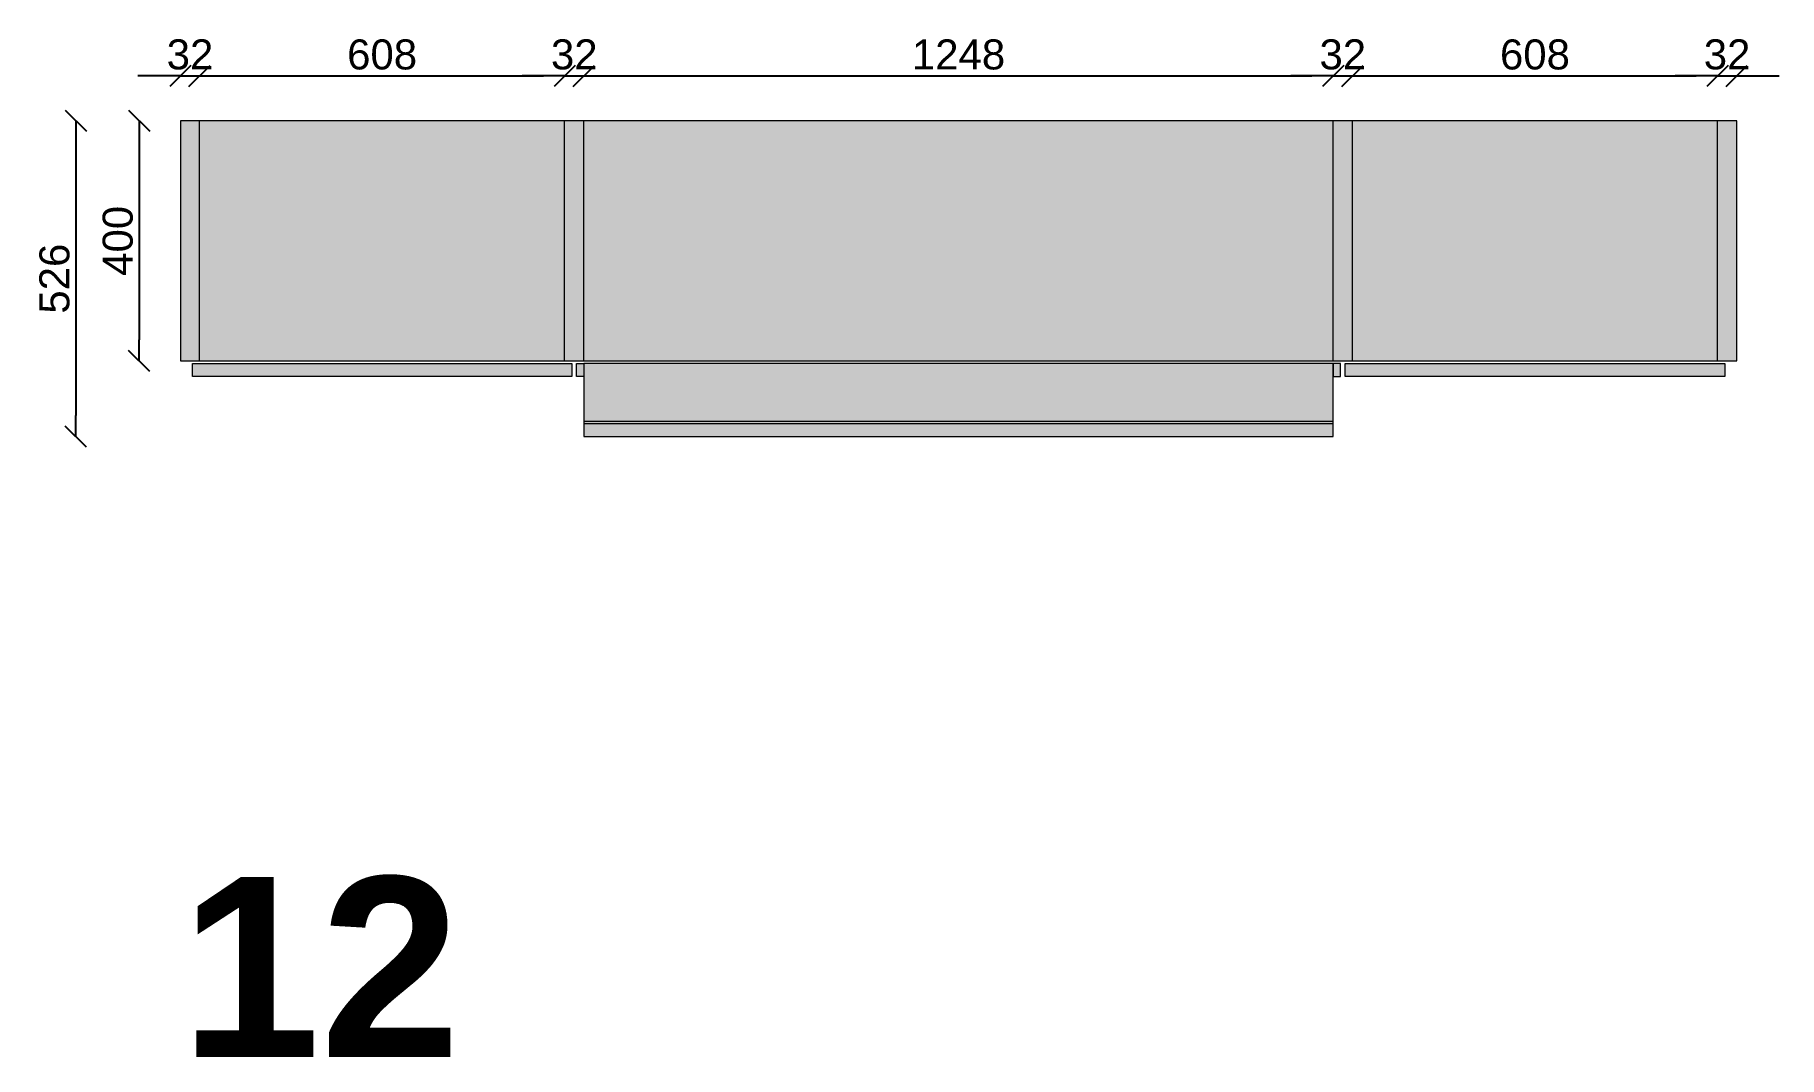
# Model space of a CAD drawing. Header units: inches. Extents: x -2150 to 187520, y -61540 to -22885.
# Drawn here: x 34477 to 37382, y -41271 to -39569 of the extents above; entities that cross this region are included whole.
import ezdxf

# ---------------------------------------------------------------- set-up
doc = ezdxf.new("R2010")
doc.units = ezdxf.units.IN
doc.header["$MEASUREMENT"] = 0
doc.layers.add('Linee arredi', color=3, linetype='Continuous', lineweight=20)
doc.layers.add('Retino arredi', color=7, linetype='Continuous', lineweight=0)
doc.layers.add('Quote', color=5, linetype='Continuous')
doc.styles.add('Arial', font='Arial.ttf')
doc.styles.add('Arial (bold)', font='Arial Bold.ttf')
doc.dimstyles.new('M&C_quote arredo', dxfattribs={"dimtxt": 50, "dimasz": 35.34668, "dimexe": 0, "dimexo": 0, "dimgap": 10, "dimtad": 1, "dimdec": 0, "dimtxsty": 'Arial', "dimblk": 'VW_SLASH', "dimcen": 0, "dimse1": 1, "dimse2": 1, "dimazin": 0, "dimtfac": 1, "dimtdec": 0, "dimtix": 1, "dimtmove": 0, "dimatfit": 0, "dimldrblk": 'VW_SLASH', "dimfxl": 0, "dimfxlon": 1, "dimfrac": 2, "dimtolj": 1, "dimarcsym": 0})

msp = doc.modelspace()

# ---------------------------------------------------------------- texts
at = {"layer": 'Linee arredi', "transparency": 33554687, "insert": (34719.3, -41270.6), "char_height": 300, "attachment_point": 7, "line_spacing_factor": 1.006858, "style": 'Arial (bold)'}
msp.add_mtext_dynamic_manual_height_columns('12', width=1350.149, gutter_width=12.5, heights=[0], dxfattribs=at)

# ---------------------------------------------------------------- blocks, each defined once
blk = doc.blocks.new('VW_SLASH')
at = {"color": 0, "linetype": 'ByBlock', "lineweight": -2, "transparency": 16777216}
blk.add_line((0, 0), (-1, 0), dxfattribs=at)
at = {"color": 0, "linetype": 'Continuous', "lineweight": -2, "transparency": 16777216, "flags": 128}
blk.add_lwpolyline([(0.5, 0.5), (-0.5, -0.5)], dxfattribs=at)
blk = doc.blocks.new('*D61')
at = {"layer": 'Defpoints', "color": 0, "transparency": 16777216}
for p in [(34719.3, -39711.6), (34650.8, -40111.6), (34719.3, -40111.6)]:
    blk.add_point(p, dxfattribs=at)
at = {"layer": 'Quote', "color": 0, "lineweight": -2, "transparency": 16777216}
blk.add_line((34650.8, -39747), (34650.8, -40076.3), dxfattribs=at)
at = {"layer": 'Quote', "color": 0, "lineweight": -2, "transparency": 16777216, "xscale": 35.3466796875, "yscale": 35.3466796875, "zscale": 35.3466796875}
for p, rotation in [((34650.8, -39711.6), 90), ((34650.8, -40111.6), 270)]:
    blk.add_blockref('VW_SLASH', p, dxfattribs=dict(at, rotation=rotation))
at = {"layer": 'Quote', "color": 0, "transparency": 16777216, "insert": (34615.2, -39911.6), "char_height": 50, "attachment_point": 5, "rotation": 90, "style": 'Arial'}
blk.add_mtext('\\A1;400', dxfattribs=at)
blk = doc.blocks.new('*D62')
at = {"layer": 'Defpoints', "color": 0, "transparency": 16777216}
for p in [(34719.3, -39711.6), (34545.3, -40237.6), (35391.3, -40237.6)]:
    blk.add_point(p, dxfattribs=at)
at = {"layer": 'Quote', "color": 0, "lineweight": -2, "transparency": 16777216}
blk.add_line((34545.3, -39747), (34545.3, -40202.3), dxfattribs=at)
at = {"layer": 'Quote', "color": 0, "lineweight": -2, "transparency": 16777216, "xscale": 35.3466796875, "yscale": 35.3466796875, "zscale": 35.3466796875}
for p, rotation in [((34545.3, -39711.6), 90), ((34545.3, -40237.6), 270)]:
    blk.add_blockref('VW_SLASH', p, dxfattribs=dict(at, rotation=rotation))
at = {"layer": 'Quote', "color": 0, "transparency": 16777216, "insert": (34509.8, -39974.6), "char_height": 50, "attachment_point": 5, "rotation": 90, "style": 'Arial'}
blk.add_mtext('\\A1;526', dxfattribs=at)
blk = doc.blocks.new('*D63')
at = {"layer": 'Defpoints', "color": 0, "transparency": 16777216}
for p in [(34751.3, -39637.1), (34719.3, -39711.6), (34751.3, -39711.6)]:
    blk.add_point(p, dxfattribs=at)
at = {"layer": 'Quote', "color": 0, "lineweight": -2, "transparency": 16777216}
for p, q in [((34683.9, -39637.1), (34648.6, -39637.1)), ((34719.3, -39637.1), (34751.3, -39637.1)), ((34786.6, -39637.1), (34822, -39637.1))]:
    blk.add_line(p, q, dxfattribs=at)
at = {"layer": 'Quote', "color": 0, "lineweight": -2, "transparency": 16777216, "xscale": 35.3466796875, "yscale": 35.3466796875, "zscale": 35.3466796875}
blk.add_blockref('VW_SLASH', (34719.3, -39637.1), dxfattribs=at)
at = {"layer": 'Quote', "color": 0, "lineweight": -2, "transparency": 16777216, "xscale": 35.3466796875, "yscale": 35.3466796875, "zscale": 35.3466796875, "rotation": 180}
blk.add_blockref('VW_SLASH', (34751.3, -39637.1), dxfattribs=at)
at = {"layer": 'Quote', "color": 0, "transparency": 16777216, "insert": (34735.3, -39601.5), "char_height": 50, "attachment_point": 5, "style": 'Arial'}
blk.add_mtext('\\A1;32', dxfattribs=at)
blk = doc.blocks.new('*D64')
at = {"layer": 'Defpoints', "color": 0, "transparency": 16777216}
for p in [(35359.3, -39637.1), (34751.3, -39711.6), (35359.3, -39711.6)]:
    blk.add_point(p, dxfattribs=at)
at = {"layer": 'Quote', "color": 0, "lineweight": -2, "transparency": 16777216}
blk.add_line((34786.6, -39637.1), (35323.9, -39637.1), dxfattribs=at)
at = {"layer": 'Quote', "color": 0, "lineweight": -2, "transparency": 16777216, "xscale": 35.3466796875, "yscale": 35.3466796875, "zscale": 35.3466796875, "rotation": 180}
blk.add_blockref('VW_SLASH', (34751.3, -39637.1), dxfattribs=at)
at = {"layer": 'Quote', "color": 0, "lineweight": -2, "transparency": 16777216, "xscale": 35.3466796875, "yscale": 35.3466796875, "zscale": 35.3466796875}
blk.add_blockref('VW_SLASH', (35359.3, -39637.1), dxfattribs=at)
at = {"layer": 'Quote', "color": 0, "transparency": 16777216, "insert": (35055.3, -39601.6), "char_height": 50, "attachment_point": 5, "style": 'Arial'}
blk.add_mtext('\\A1;608', dxfattribs=at)
blk = doc.blocks.new('*D67')
at = {"layer": 'Defpoints', "color": 0, "transparency": 16777216}
for p in [(35391.3, -39637.1), (35359.3, -39711.6), (35391.3, -39711.6)]:
    blk.add_point(p, dxfattribs=at)
at = {"layer": 'Quote', "color": 0, "lineweight": -2, "transparency": 16777216}
for p, q in [((35323.9, -39637.1), (35288.6, -39637.1)), ((35359.3, -39637.1), (35391.3, -39637.1)), ((35426.6, -39637.1), (35462, -39637.1))]:
    blk.add_line(p, q, dxfattribs=at)
at = {"layer": 'Quote', "color": 0, "lineweight": -2, "transparency": 16777216, "xscale": 35.3466796875, "yscale": 35.3466796875, "zscale": 35.3466796875}
blk.add_blockref('VW_SLASH', (35359.3, -39637.1), dxfattribs=at)
at = {"layer": 'Quote', "color": 0, "lineweight": -2, "transparency": 16777216, "xscale": 35.3466796875, "yscale": 35.3466796875, "zscale": 35.3466796875, "rotation": 180}
blk.add_blockref('VW_SLASH', (35391.3, -39637.1), dxfattribs=at)
at = {"layer": 'Quote', "color": 0, "transparency": 16777216, "insert": (35375.3, -39601.5), "char_height": 50, "attachment_point": 5, "style": 'Arial'}
blk.add_mtext('\\A1;32', dxfattribs=at)
blk = doc.blocks.new('*D68')
at = {"layer": 'Defpoints', "color": 0, "transparency": 16777216}
for p in [(36639.3, -39637.1), (35391.3, -39711.6), (36639.3, -39711.6)]:
    blk.add_point(p, dxfattribs=at)
at = {"layer": 'Quote', "color": 0, "lineweight": -2, "transparency": 16777216}
blk.add_line((35426.6, -39637.1), (36603.9, -39637.1), dxfattribs=at)
at = {"layer": 'Quote', "color": 0, "lineweight": -2, "transparency": 16777216, "xscale": 35.3466796875, "yscale": 35.3466796875, "zscale": 35.3466796875, "rotation": 180}
blk.add_blockref('VW_SLASH', (35391.3, -39637.1), dxfattribs=at)
at = {"layer": 'Quote', "color": 0, "lineweight": -2, "transparency": 16777216, "xscale": 35.3466796875, "yscale": 35.3466796875, "zscale": 35.3466796875}
blk.add_blockref('VW_SLASH', (36639.3, -39637.1), dxfattribs=at)
at = {"layer": 'Quote', "color": 0, "transparency": 16777216, "insert": (36015.3, -39601.6), "char_height": 50, "attachment_point": 5, "style": 'Arial'}
blk.add_mtext('\\A1;1248', dxfattribs=at)
blk = doc.blocks.new('*D69')
at = {"layer": 'Defpoints', "color": 0, "transparency": 16777216}
for p in [(36671.3, -39637.1), (36639.3, -39711.6), (36671.3, -39711.6)]:
    blk.add_point(p, dxfattribs=at)
at = {"layer": 'Quote', "color": 0, "lineweight": -2, "transparency": 16777216}
for p, q in [((36603.9, -39637.1), (36568.6, -39637.1)), ((36639.3, -39637.1), (36671.3, -39637.1)), ((36706.6, -39637.1), (36742, -39637.1))]:
    blk.add_line(p, q, dxfattribs=at)
at = {"layer": 'Quote', "color": 0, "lineweight": -2, "transparency": 16777216, "xscale": 35.3466796875, "yscale": 35.3466796875, "zscale": 35.3466796875}
blk.add_blockref('VW_SLASH', (36639.3, -39637.1), dxfattribs=at)
at = {"layer": 'Quote', "color": 0, "lineweight": -2, "transparency": 16777216, "xscale": 35.3466796875, "yscale": 35.3466796875, "zscale": 35.3466796875, "rotation": 180}
blk.add_blockref('VW_SLASH', (36671.3, -39637.1), dxfattribs=at)
at = {"layer": 'Quote', "color": 0, "transparency": 16777216, "insert": (36655.3, -39601.5), "char_height": 50, "attachment_point": 5, "style": 'Arial'}
blk.add_mtext('\\A1;32', dxfattribs=at)
blk = doc.blocks.new('*D70')
at = {"layer": 'Defpoints', "color": 0, "transparency": 16777216}
for p in [(37279.3, -39637.1), (36671.3, -39711.6), (37279.3, -39711.6)]:
    blk.add_point(p, dxfattribs=at)
at = {"layer": 'Quote', "color": 0, "lineweight": -2, "transparency": 16777216}
blk.add_line((36706.6, -39637.1), (37243.9, -39637.1), dxfattribs=at)
at = {"layer": 'Quote', "color": 0, "lineweight": -2, "transparency": 16777216, "xscale": 35.3466796875, "yscale": 35.3466796875, "zscale": 35.3466796875, "rotation": 180}
blk.add_blockref('VW_SLASH', (36671.3, -39637.1), dxfattribs=at)
at = {"layer": 'Quote', "color": 0, "lineweight": -2, "transparency": 16777216, "xscale": 35.3466796875, "yscale": 35.3466796875, "zscale": 35.3466796875}
blk.add_blockref('VW_SLASH', (37279.3, -39637.1), dxfattribs=at)
at = {"layer": 'Quote', "color": 0, "transparency": 16777216, "insert": (36975.3, -39601.6), "char_height": 50, "attachment_point": 5, "style": 'Arial'}
blk.add_mtext('\\A1;608', dxfattribs=at)
blk = doc.blocks.new('*D71')
at = {"layer": 'Defpoints', "color": 0, "transparency": 16777216}
for p in [(37311.3, -39637.1), (37279.3, -39711.6), (37311.3, -39711.6)]:
    blk.add_point(p, dxfattribs=at)
at = {"layer": 'Quote', "color": 0, "lineweight": -2, "transparency": 16777216}
for p, q in [((37243.9, -39637.1), (37208.6, -39637.1)), ((37279.3, -39637.1), (37311.3, -39637.1)), ((37346.6, -39637.1), (37382, -39637.1))]:
    blk.add_line(p, q, dxfattribs=at)
at = {"layer": 'Quote', "color": 0, "lineweight": -2, "transparency": 16777216, "xscale": 35.3466796875, "yscale": 35.3466796875, "zscale": 35.3466796875}
blk.add_blockref('VW_SLASH', (37279.3, -39637.1), dxfattribs=at)
at = {"layer": 'Quote', "color": 0, "lineweight": -2, "transparency": 16777216, "xscale": 35.3466796875, "yscale": 35.3466796875, "zscale": 35.3466796875, "rotation": 180}
blk.add_blockref('VW_SLASH', (37311.3, -39637.1), dxfattribs=at)
at = {"layer": 'Quote', "color": 0, "transparency": 16777216, "insert": (37295.3, -39601.5), "char_height": 50, "attachment_point": 5, "style": 'Arial'}
blk.add_mtext('\\A1;32', dxfattribs=at)

# ---------------------------------------------------------------- dimensions: what is measured, and where the dimension line sits
at = {"layer": 'Quote', "color": 7}
for base, p1, p2, picture, middle in [((34751.3, -39637.1), (34719.3, -39711.6), (34751.3, -39711.6), '*D63', (34735.3, -39601.5)), ((35359.3, -39637.1), (34751.3, -39711.6), (35359.3, -39711.6), '*D64', (35055.3, -39601.6)), ((35391.3, -39637.1), (35359.3, -39711.6), (35391.3, -39711.6), '*D67', (35375.3, -39601.5)), ((36639.3, -39637.1), (35391.3, -39711.6), (36639.3, -39711.6), '*D68', (36015.3, -39601.6)), ((36671.3, -39637.1), (36639.3, -39711.6), (36671.3, -39711.6), '*D69', (36655.3, -39601.5)), ((37279.3, -39637.1), (36671.3, -39711.6), (37279.3, -39711.6), '*D70', (36975.3, -39601.6)), ((37311.3, -39637.1), (37279.3, -39711.6), (37311.3, -39711.6), '*D71', (37295.3, -39601.5))]:
    dim = msp.add_linear_dim(base=base, p1=p1, p2=p2, dimstyle='M&C_quote arredo', override={"dimpost": '<>', "dimtmove": 1}, dxfattribs=at)
    dim.commit()
    dim.dimension.update_dxf_attribs({"geometry": picture, "text_midpoint": middle})
for base, p2, picture, middle in [((34545.3, -40237.6), (35391.3, -40237.6), '*D62', (34509.8, -39974.6)), ((34650.8, -40111.6), (34719.3, -40111.6), '*D61', (34615.2, -39911.6))]:
    dim = msp.add_linear_dim(base=base, p1=(34719.3, -39711.6), p2=p2, angle=90, dimstyle='M&C_quote arredo', override={"dimpost": '<>', "dimtmove": 1}, dxfattribs=at)
    dim.commit()
    dim.dimension.update_dxf_attribs({"geometry": picture, "text_midpoint": middle})

# ---------------------------------------------------------------- hatches: boundary and pattern name
at = {"layer": 'Retino arredi'}
h = msp.add_hatch(color=256, dxfattribs=at)
h.dxf.hatch_style = 1
h.paths.add_polyline_path([(37311.3, -39711.6), (34719.3, -39711.6), (34719.3, -40111.6), (37311.3, -40111.6)])
h = msp.add_hatch(color=252, dxfattribs=at)
h.dxf.hatch_style = 1
h.paths.add_polyline_path([(36639.3, -40137.6), (36651.3, -40137.6), (36651.3, -40115.6), (36639.3, -40115.6)])
h.paths.add_polyline_path([(36659.3, -40115.6), (37291.3, -40115.6), (37291.3, -40137.6), (36659.3, -40137.6)])
h.paths.add_polyline_path([(35391.3, -40137.6), (35379.3, -40137.6), (35379.3, -40115.6), (35391.3, -40115.6)])
h.paths.add_polyline_path([(34739.3, -40115.6), (35371.3, -40115.6), (35371.3, -40137.6), (34739.3, -40137.6)])
h = msp.add_hatch(color=253, dxfattribs=at)
h.dxf.hatch_style = 1
h.paths.add_polyline_path([(36639.3, -40115.6), (35391.3, -40115.6), (35391.3, -40237.6), (36639.3, -40237.6)])

# ---------------------------------------------------------------- linework, layer by layer
at = {"layer": 'Linee arredi'}
for p, q in [((34751.3, -40111.6), (34751.3, -39711.6)), ((35359.3, -40111.6), (35359.3, -39711.6)), ((35391.3, -40111.6), (35391.3, -39711.6)), ((36639.3, -40111.6), (36639.3, -39711.6)), ((36671.3, -40111.6), (36671.3, -39711.6)), ((37279.3, -40111.6), (37279.3, -39711.6)), ((35391.3, -40211.6), (36639.3, -40211.6)), ((35391.3, -40215.6), (36639.3, -40215.6))]:
    msp.add_line(p, q, dxfattribs=at)
for points in [[(37311.3, -39711.6), (34719.3, -39711.6), (34719.3, -40111.6), (37311.3, -40111.6)], [(34739.3, -40115.6), (35371.3, -40115.6), (35371.3, -40137.6), (34739.3, -40137.6)], [(35391.3, -40137.6), (35379.3, -40137.6), (35379.3, -40115.6), (35391.3, -40115.6)], [(36639.3, -40115.6), (35391.3, -40115.6), (35391.3, -40237.6), (36639.3, -40237.6)], [(36639.3, -40137.6), (36651.3, -40137.6), (36651.3, -40115.6), (36639.3, -40115.6)], [(36659.3, -40115.6), (37291.3, -40115.6), (37291.3, -40137.6), (36659.3, -40137.6)]]:
    msp.add_lwpolyline(points, close=True, dxfattribs=at)

msp.set_redraw_order([(e.dxf.handle, doc.entitydb.next_handle()) for e in msp.query("TEXT MTEXT ATTDEF DIMENSION ARC_DIMENSION")])  # texts and dimensions are drawn at this point

doc.saveas('drawing.dxf')
